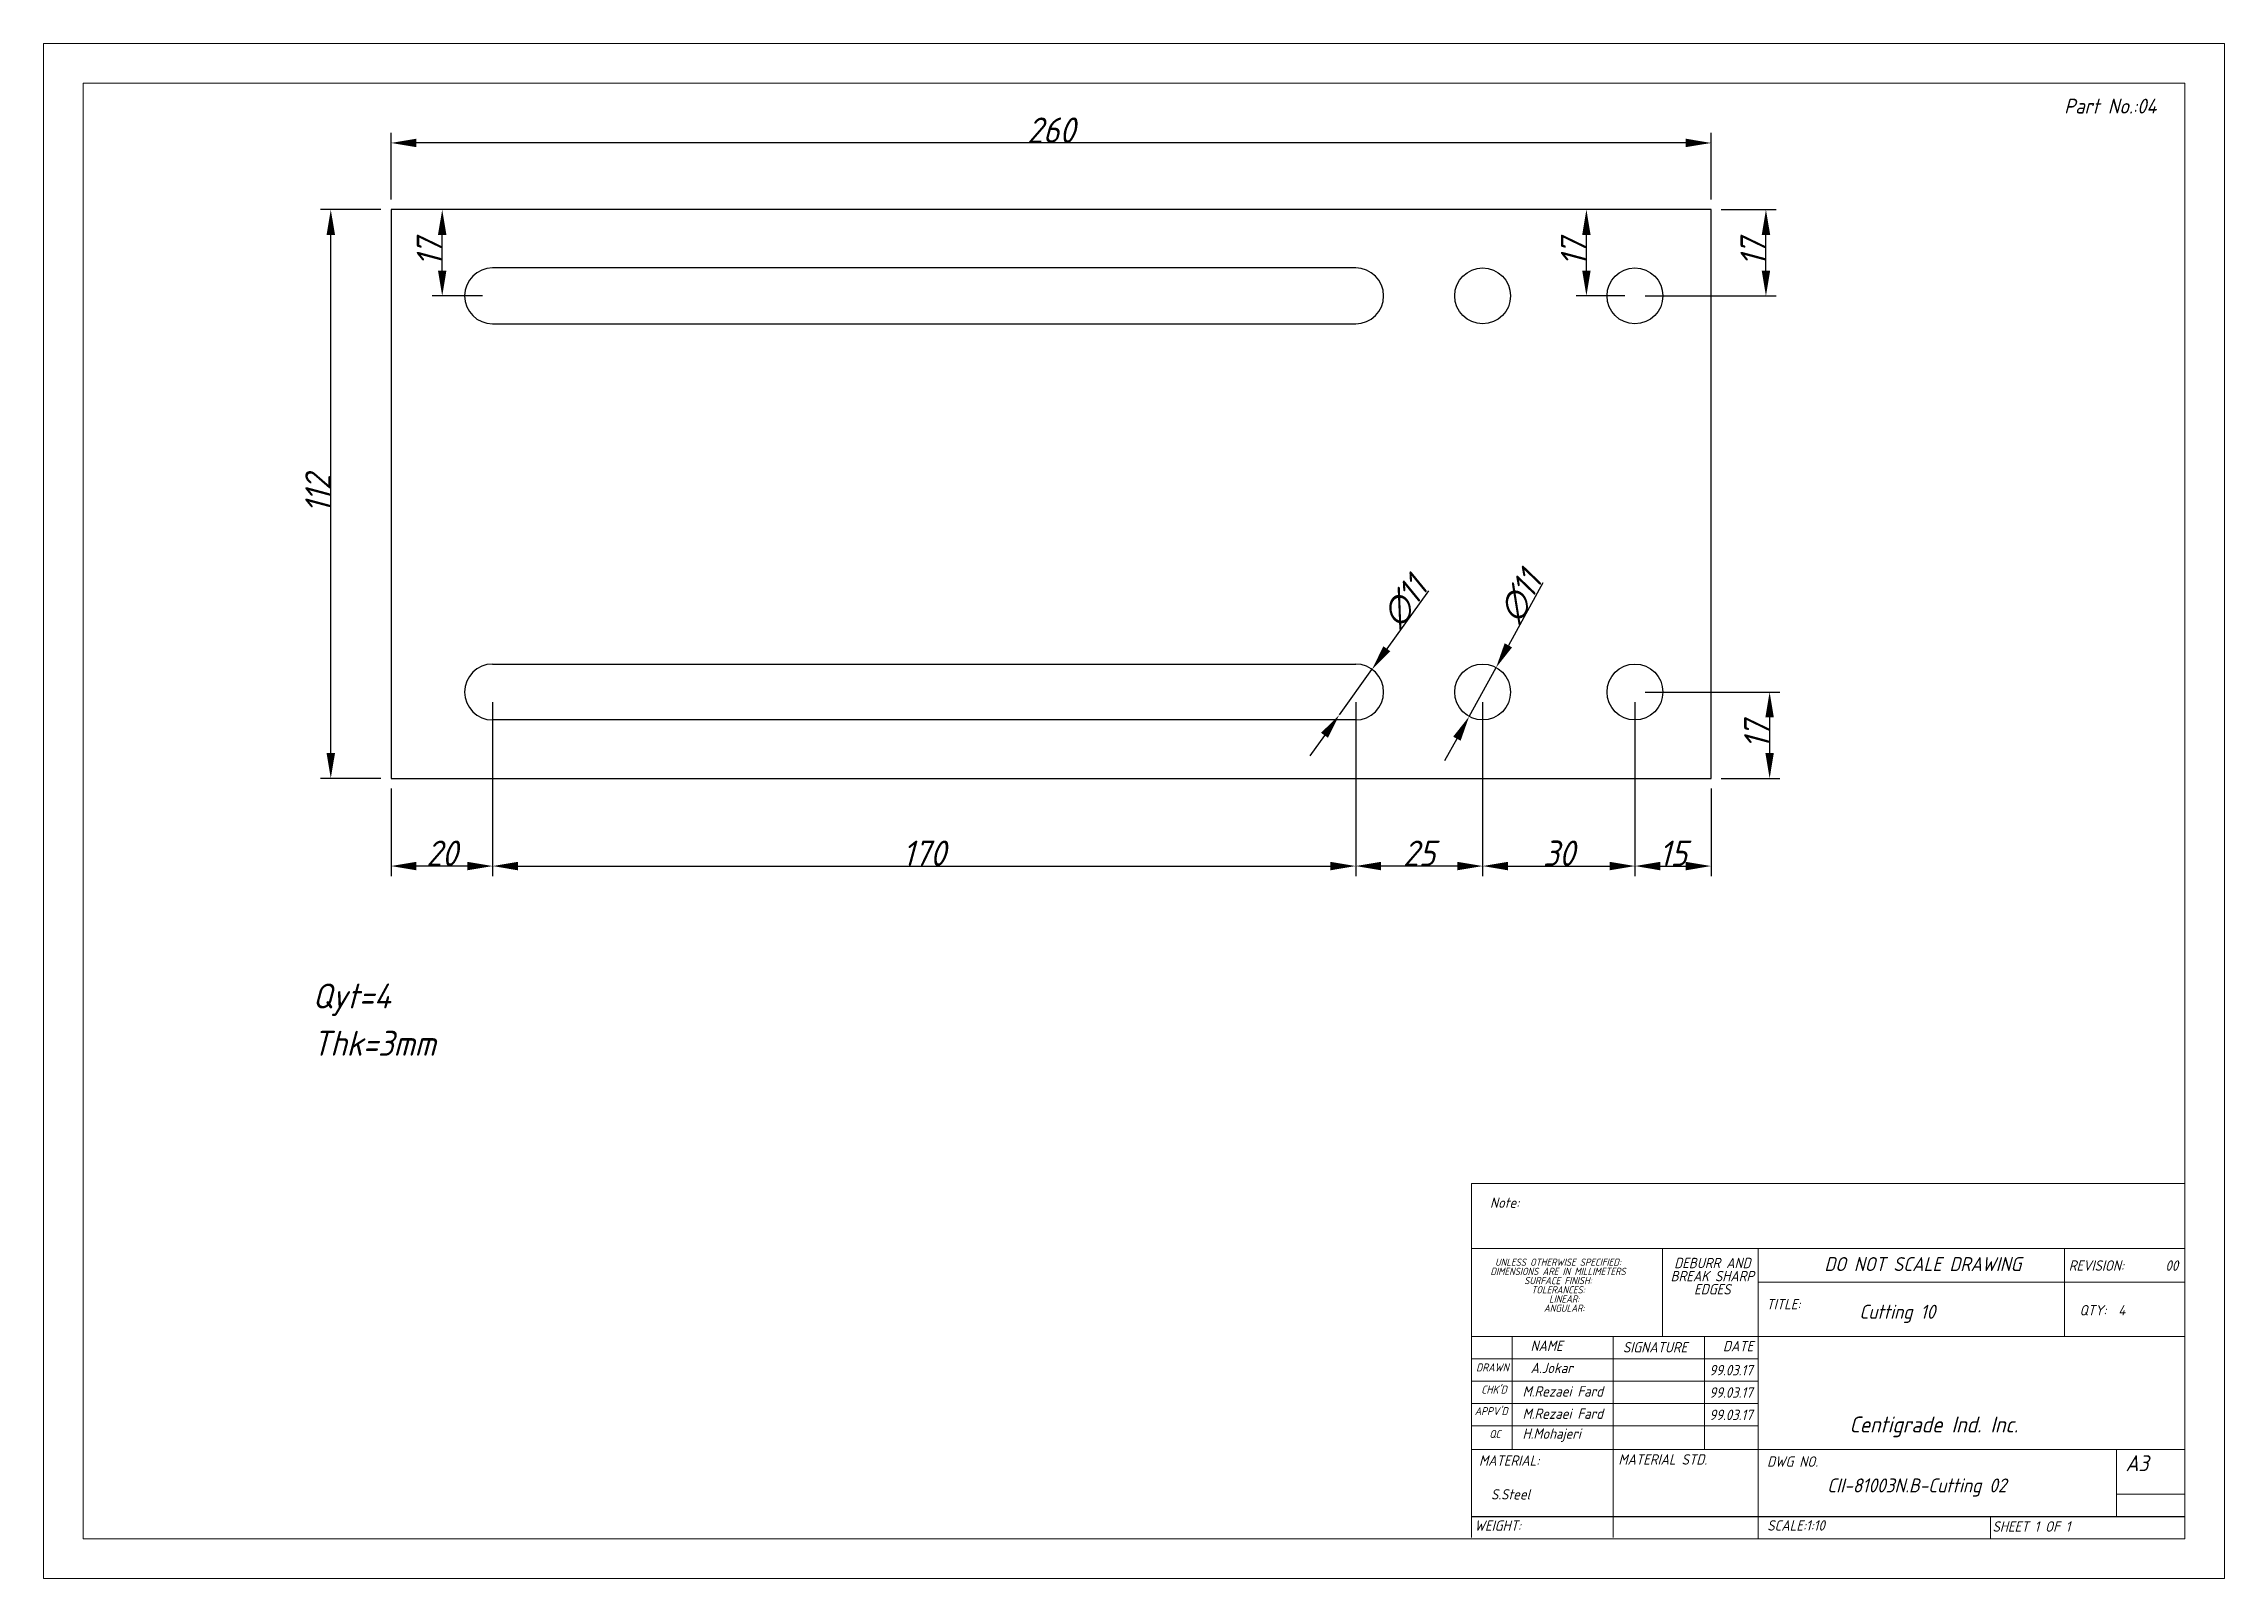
# Model space of a CAD drawing. Header units: millimetres. Extents: x 1283 to 2446, y 530 to 834.
# Drawn here: x 1788.8 to 2218.3, y 532 to 834.3 of the extents above; entities that cross this region are included whole.
import ezdxf

# ---------------------------------------------------------------- set-up
doc = ezdxf.new("R2010")
doc.units = ezdxf.units.MM
doc.header["$LTSCALE"] = 0.25
doc.linetypes.add('SLD-Solid', pattern=[0])
doc.styles.add('GENISO', font='geniso.shx', dxfattribs={"oblique": 15})
doc.dimstyles.new('Scale', dxfattribs={"dimscale": 2, "dimtxt": 2.5, "dimasz": 2.5, "dimexe": 1, "dimexo": 1, "dimgap": 0.01, "dimtad": 1, "dimdec": 0, "dimzin": 0, "dimtxsty": 'GENISO', "dimcen": 2.5, "dimclrd": 1, "dimclre": 1, "dimclrt": 256, "dimadec": 0, "dimazin": 0, "dimtfac": 1, "dimtdec": 0, "dimtmove": 0, "dimatfit": 3, "dimfxl": 1, "dimtzin": 0, "dimlwd": -1, "dimlwe": -1, "dimarcsym": 0})

msp = doc.modelspace()

# ---------------------------------------------------------------- texts
at = {"style": 'GENISO', "oblique": 15}
for s, height, p in [('Part No.:04', 2.9259, (2186.76, 820.49)), ('Qyt=4', 4.901, (1841.76, 644.27)), ('Thk=3mm', 4.901, (1841.76, 634.96))]:
    msp.add_text(s, height=height, dxfattribs=at).set_placement(p)
at = {"attachment_point": 5, "style": 'GENISO'}
for s, insert, char_height in [('Note:', (2076.55, 606.02), 2.041), ('DIMENSIONS ARE IN MILLIMETERS', (2087.07, 592.49), 1.4284), ('UNLESS OTHERWISE SPECIFIED:', (2087.07, 594.3), 1.4284), ('DEBURR AND', (2117.46, 594.14), 2.041), ('DO NOT SCALE DRAWING', (2158.92, 593.93), 2.747), ('REVISION:       00', (2198.44, 593.64), 2.0406), ('SURFACE FINISH:', (2087.07, 590.68), 1.4284), ('TOLERANCES:', (2087.07, 588.87), 1.4284), ('BREAK SHARP', (2117.46, 591.56), 2.0406), ('EDGES', (2117.46, 588.97), 2.041), ('ANGULAR:', (2088.29, 585.24), 1.428), ('LINEAR:', (2088.29, 587.06), 1.428), ('TITLE:', (2131.47, 586.05), 2.041), ('Cutting 10', (2153.89, 584.13), 2.747), ('QTY:  4', (2194.28, 584.84), 2.041), ('NAME', (2084.82, 577.84), 2.041), ('SIGNATURE', (2106.19, 577.55), 2.041), ('DATE', (2122.55, 577.78), 2.041), ('DRAWN', (2074.15, 573.58), 1.57), ('A.Jokar', (2085.82, 573.47), 2.041), ('99.03.17', (2121.13, 573.04), 2.041), ("CHK'D", (2074.46, 569.21), 1.57), ('M.Rezaei Fard', (2088.01, 568.86), 2.0406), ('99.03.17', (2121.13, 568.64), 2.041), ("APPV'D", (2073.9, 564.97), 1.57), ('M.Rezaei Fard', (2088.01, 564.47), 2.0406), ('99.03.17', (2121.13, 564.24), 2.041), ('Centigrade Ind. Inc.', (2161.07, 561.87), 3.1394), ('QC', (2074.65, 560.47), 1.57), ('H.Mohajeri', (2085.82, 560.24), 2.041), ('MATERIAL:', (2077.44, 555.23), 2.041), ('MATERIAL STD.', (2107.69, 555.46), 2.0406), ('DWG NO.', (2133.26, 555.04), 2.041), ('A3', (2201.11, 554.71), 3.139), ('CII-81003N.B-Cutting 02', (2157.72, 549.93), 2.747), ('S.Steel', (2077.73, 548.59), 2.041), ('WEIGHT:', (2075.2, 542.42), 2.041), ('SCALE:1:10', (2133.94, 542.46), 2.041), ('SHEET 1 OF 1', (2180.31, 542.25), 2.0406)]:
    msp.add_mtext(s, dxfattribs=dict(at, insert=insert, char_height=char_height))

# ---------------------------------------------------------------- blocks, each defined once
blk = doc.blocks.new('*D21')
at = {"color": 1, "transparency": 16777216}
for p, q in [((1857.22, 803.58), (1857.22, 816.7)), ((2117.22, 803.58), (2117.22, 816.7)), ((2112.22, 814.7), (1862.22, 814.7))]:
    blk.add_line(p, q, dxfattribs=at)
for points in [[(1862.22, 815.54), (1862.22, 813.87), (1857.22, 814.7)], [(2112.22, 815.54), (2112.22, 813.87), (2117.22, 814.7)]]:
    blk.add_solid(points, dxfattribs=at)
at = {"layer": 'Defpoints', "color": 0, "transparency": 16777216}
for p in [(1857.22, 814.7), (1857.22, 801.58), (2117.22, 801.58)]:
    blk.add_point(p, dxfattribs=at)
at = {"transparency": 16777216, "insert": (1987.22, 817.22), "char_height": 5, "attachment_point": 5, "style": 'GENISO'}
blk.add_mtext('260', dxfattribs=at)
blk = doc.blocks.new('*D22')
at = {"color": 1, "transparency": 16777216}
for p, q in [((1855.22, 801.58), (1843.35, 801.58)), ((1845.35, 694.58), (1845.35, 796.58)), ((1855.22, 689.58), (1843.35, 689.58))]:
    blk.add_line(p, q, dxfattribs=at)
for points in [[(1844.52, 796.58), (1846.19, 796.58), (1845.35, 801.58)], [(1844.52, 694.58), (1846.19, 694.58), (1845.35, 689.58)]]:
    blk.add_solid(points, dxfattribs=at)
at = {"layer": 'Defpoints', "color": 0, "transparency": 16777216}
for p in [(1845.35, 801.58), (1857.22, 801.58), (1857.22, 689.58)]:
    blk.add_point(p, dxfattribs=at)
at = {"transparency": 16777216, "insert": (1842.83, 745.58), "char_height": 5, "attachment_point": 5, "rotation": 90, "style": 'GENISO'}
blk.add_mtext('112', dxfattribs=at)
blk = doc.blocks.new('*D23')
at = {"color": 1, "transparency": 16777216}
for p, q in [((1877.22, 704.58), (1877.22, 670.31)), ((1857.22, 687.58), (1857.22, 670.31)), ((1872.22, 672.31), (1862.22, 672.31))]:
    blk.add_line(p, q, dxfattribs=at)
for points in [[(1862.22, 673.14), (1862.22, 671.47), (1857.22, 672.31)], [(1872.22, 673.14), (1872.22, 671.47), (1877.22, 672.31)]]:
    blk.add_solid(points, dxfattribs=at)
at = {"layer": 'Defpoints', "color": 0, "transparency": 16777216}
for p in [(1877.22, 706.58), (1857.22, 689.58), (1857.22, 672.31)]:
    blk.add_point(p, dxfattribs=at)
at = {"transparency": 16777216, "insert": (1867.22, 674.83), "char_height": 5, "attachment_point": 5, "style": 'GENISO'}
blk.add_mtext('20', dxfattribs=at)
blk = doc.blocks.new('*D24')
at = {"color": 1, "transparency": 16777216}
for p, q in [((1877.22, 704.58), (1877.22, 670.31)), ((2047.22, 704.58), (2047.22, 670.31)), ((1882.22, 672.31), (2042.22, 672.31))]:
    blk.add_line(p, q, dxfattribs=at)
for points in [[(1882.22, 673.14), (1882.22, 671.47), (1877.22, 672.31)], [(2042.22, 673.14), (2042.22, 671.47), (2047.22, 672.31)]]:
    blk.add_solid(points, dxfattribs=at)
at = {"layer": 'Defpoints', "color": 0, "transparency": 16777216}
for p in [(1877.22, 706.58), (2047.22, 706.58), (2047.22, 672.31)]:
    blk.add_point(p, dxfattribs=at)
at = {"transparency": 16777216, "insert": (1962.22, 674.83), "char_height": 5, "attachment_point": 5, "style": 'GENISO'}
blk.add_mtext('170', dxfattribs=at)
blk = doc.blocks.new('*D25')
at = {"color": 1, "transparency": 16777216}
for p, q in [((1875.22, 801.58), (1865.3, 801.58)), ((1867.3, 789.58), (1867.3, 796.58)), ((1875.22, 784.58), (1865.3, 784.58))]:
    blk.add_line(p, q, dxfattribs=at)
for points in [[(1866.46, 796.58), (1868.13, 796.58), (1867.3, 801.58)], [(1866.46, 789.58), (1868.13, 789.58), (1867.3, 784.58)]]:
    blk.add_solid(points, dxfattribs=at)
at = {"layer": 'Defpoints', "color": 0, "transparency": 16777216}
for p in [(1867.3, 801.58), (1877.22, 801.58), (1877.22, 784.58)]:
    blk.add_point(p, dxfattribs=at)
at = {"transparency": 16777216, "insert": (1864.78, 793.08), "char_height": 5, "attachment_point": 5, "rotation": 90, "style": 'GENISO'}
blk.add_mtext('17', dxfattribs=at)
blk = doc.blocks.new('*D26')
at = {"color": 1, "transparency": 16777216}
for p, q in [((2047.22, 704.58), (2047.22, 670.31)), ((2072.22, 704.58), (2072.22, 670.31)), ((2067.22, 672.31), (2052.22, 672.31))]:
    blk.add_line(p, q, dxfattribs=at)
for points in [[(2052.22, 673.14), (2052.22, 671.47), (2047.22, 672.31)], [(2067.22, 673.14), (2067.22, 671.47), (2072.22, 672.31)]]:
    blk.add_solid(points, dxfattribs=at)
at = {"layer": 'Defpoints', "color": 0, "transparency": 16777216}
for p in [(2047.22, 706.58), (2072.22, 706.58), (2047.22, 672.31)]:
    blk.add_point(p, dxfattribs=at)
at = {"transparency": 16777216, "insert": (2059.72, 674.83), "char_height": 5, "attachment_point": 5, "style": 'GENISO'}
blk.add_mtext('25', dxfattribs=at)
blk = doc.blocks.new('*D27')
at = {"color": 1, "transparency": 16777216}
for p, q in [((2072.22, 704.58), (2072.22, 670.31)), ((2102.22, 704.58), (2102.22, 670.31)), ((2077.22, 672.31), (2097.22, 672.31))]:
    blk.add_line(p, q, dxfattribs=at)
for points in [[(2077.22, 673.14), (2077.22, 671.47), (2072.22, 672.31)], [(2097.22, 673.14), (2097.22, 671.47), (2102.22, 672.31)]]:
    blk.add_solid(points, dxfattribs=at)
at = {"layer": 'Defpoints', "color": 0, "transparency": 16777216}
for p in [(2072.22, 706.58), (2102.22, 706.58), (2102.22, 672.31)]:
    blk.add_point(p, dxfattribs=at)
at = {"transparency": 16777216, "insert": (2087.22, 674.83), "char_height": 5, "attachment_point": 5, "style": 'GENISO'}
blk.add_mtext('30', dxfattribs=at)
blk = doc.blocks.new('*D28')
at = {"color": 1, "transparency": 16777216}
for p, q in [((2102.22, 704.58), (2102.22, 670.31)), ((2117.22, 687.58), (2117.22, 670.31)), ((2107.22, 672.31), (2112.22, 672.31))]:
    blk.add_line(p, q, dxfattribs=at)
for points in [[(2107.22, 673.14), (2107.22, 671.47), (2102.22, 672.31)], [(2112.22, 673.14), (2112.22, 671.47), (2117.22, 672.31)]]:
    blk.add_solid(points, dxfattribs=at)
at = {"layer": 'Defpoints', "color": 0, "transparency": 16777216}
for p in [(2102.22, 706.58), (2117.22, 689.58), (2117.22, 672.31)]:
    blk.add_point(p, dxfattribs=at)
at = {"transparency": 16777216, "insert": (2109.72, 674.83), "char_height": 5, "attachment_point": 5, "style": 'GENISO'}
blk.add_mtext('15', dxfattribs=at)
blk = doc.blocks.new('*D29')
at = {"color": 1, "transparency": 16777216}
for p, q in [((2104.22, 706.58), (2130.75, 706.58)), ((2128.75, 701.58), (2128.75, 694.58)), ((2119.22, 689.58), (2130.75, 689.58))]:
    blk.add_line(p, q, dxfattribs=at)
for points in [[(2127.91, 701.58), (2129.58, 701.58), (2128.75, 706.58)], [(2127.91, 694.58), (2129.58, 694.58), (2128.75, 689.58)]]:
    blk.add_solid(points, dxfattribs=at)
at = {"layer": 'Defpoints', "color": 0, "transparency": 16777216}
for p in [(2102.22, 706.58), (2117.22, 689.58), (2128.75, 689.58)]:
    blk.add_point(p, dxfattribs=at)
at = {"transparency": 16777216, "insert": (2126.23, 698.08), "char_height": 5, "attachment_point": 5, "rotation": 90, "style": 'GENISO'}
blk.add_mtext('17', dxfattribs=at)
blk = doc.blocks.new('*D30')
at = {"color": 1, "transparency": 16777216}
for p, q in [((2084.07, 728.07), (2077.29, 715.77)), ((2069.56, 701.76), (2074.87, 711.39)), ((2067.15, 697.38), (2064.73, 693.01))]:
    blk.add_line(p, q, dxfattribs=at)
for points in [[(2076.56, 716.18), (2078.02, 715.37), (2074.87, 711.39)], [(2066.42, 697.79), (2067.88, 696.98), (2069.56, 701.76)]]:
    blk.add_solid(points, dxfattribs=at)
at = {"layer": 'Defpoints', "color": 0, "transparency": 16777216}
for p in [(2074.87, 711.39), (2069.56, 701.76)]:
    blk.add_point(p, dxfattribs=at)
at = {"transparency": 16777216, "insert": (2079.68, 725.33), "char_height": 5, "attachment_point": 5, "rotation": 61.1279, "style": 'GENISO'}
blk.add_mtext('∅11', dxfattribs=at)
blk = doc.blocks.new('*D32')
at = {"color": 1, "transparency": 16777216}
for p, q in [((2061.54, 726.51), (2053.35, 715.1)), ((2044, 702.11), (2050.43, 711.04)), ((2041.09, 698.05), (2038.17, 693.99))]:
    blk.add_line(p, q, dxfattribs=at)
for points in [[(2052.67, 715.59), (2054.02, 714.62), (2050.43, 711.04)], [(2040.41, 698.54), (2041.76, 697.57), (2044, 702.11)]]:
    blk.add_solid(points, dxfattribs=at)
at = {"layer": 'Defpoints', "color": 0, "transparency": 16777216}
for p in [(2050.43, 711.04), (2044, 702.11)]:
    blk.add_point(p, dxfattribs=at)
at = {"transparency": 16777216, "insert": (2056.86, 724.31), "char_height": 5, "attachment_point": 5, "rotation": 54.2818, "style": 'GENISO'}
blk.add_mtext('∅11', dxfattribs=at)
blk = doc.blocks.new('*D33')
at = {"color": 1, "transparency": 16777216}
for p, q in [((2119.22, 801.58), (2130.02, 801.58)), ((2128.02, 789.58), (2128.02, 796.58)), ((2104.22, 784.58), (2130.02, 784.58))]:
    blk.add_line(p, q, dxfattribs=at)
for points in [[(2127.19, 796.58), (2128.86, 796.58), (2128.02, 801.58)], [(2127.19, 789.58), (2128.86, 789.58), (2128.02, 784.58)]]:
    blk.add_solid(points, dxfattribs=at)
at = {"layer": 'Defpoints', "color": 0, "transparency": 16777216}
for p in [(2117.22, 801.58), (2128.02, 801.58), (2102.22, 784.58)]:
    blk.add_point(p, dxfattribs=at)
at = {"transparency": 16777216, "insert": (2125.5, 793.08), "char_height": 5, "attachment_point": 5, "rotation": 90, "style": 'GENISO'}
blk.add_mtext('17', dxfattribs=at)
blk = doc.blocks.new('*D34')
at = {"color": 1, "transparency": 16777216}
for p, q in [((2100.22, 801.58), (2090.66, 801.58)), ((2092.66, 789.58), (2092.66, 796.58)), ((2100.22, 784.58), (2090.66, 784.58))]:
    blk.add_line(p, q, dxfattribs=at)
for points in [[(2091.83, 796.58), (2093.49, 796.58), (2092.66, 801.58)], [(2091.83, 789.58), (2093.49, 789.58), (2092.66, 784.58)]]:
    blk.add_solid(points, dxfattribs=at)
at = {"layer": 'Defpoints', "color": 0, "transparency": 16777216}
for p in [(2092.66, 801.58), (2102.22, 801.58), (2102.22, 784.58)]:
    blk.add_point(p, dxfattribs=at)
at = {"transparency": 16777216, "insert": (2090.14, 793.08), "char_height": 5, "attachment_point": 5, "rotation": 90, "style": 'GENISO'}
blk.add_mtext('17', dxfattribs=at)

# ---------------------------------------------------------------- dimensions: what is measured, and where the dimension line sits
for base, p1, p2, picture, middle in [((1857.22, 814.7), (2117.22, 801.58), (1857.22, 801.58), '*D21', (1987.22, 817.22)), ((1857.22, 672.31), (1877.22, 706.58), (1857.22, 689.58), '*D23', (1867.22, 674.83)), ((2047.22, 672.31), (1877.22, 706.58), (2047.22, 706.58), '*D24', (1962.22, 674.83)), ((2047.22, 672.31), (2072.22, 706.58), (2047.22, 706.58), '*D26', (2059.72, 674.83)), ((2102.22, 672.31), (2072.22, 706.58), (2102.22, 706.58), '*D27', (2087.22, 674.83)), ((2117.22, 672.31), (2102.22, 706.58), (2117.22, 689.58), '*D28', (2109.72, 674.83))]:
    dim = msp.add_linear_dim(base=base, p1=p1, p2=p2, dimstyle='Scale')
    dim.commit()
    dim.dimension.update_dxf_attribs({"geometry": picture, "text_midpoint": middle})
for base, p1, p2, picture, middle in [((1845.35, 801.58), (1857.22, 689.58), (1857.22, 801.58), '*D22', (1842.83, 745.58)), ((1867.3, 801.58), (1877.22, 784.58), (1877.22, 801.58), '*D25', (1864.78, 793.08)), ((2092.66, 801.58), (2102.22, 784.58), (2102.22, 801.58), '*D34', (2090.14, 793.08)), ((2128.02, 801.58), (2102.22, 784.58), (2117.22, 801.58), '*D33', (2125.5, 793.08)), ((2128.75, 689.58), (2102.22, 706.58), (2117.22, 689.58), '*D29', (2126.23, 698.08))]:
    dim = msp.add_linear_dim(base=base, p1=p1, p2=p2, angle=90, dimstyle='Scale')
    dim.commit()
    dim.dimension.update_dxf_attribs({"geometry": picture, "text_midpoint": middle})
for p1, p2, picture, middle in [((2044, 702.11), (2050.43, 711.04), '*D32', (2056.86, 724.31)), ((2069.56, 701.76), (2074.87, 711.39), '*D30', (2079.68, 725.33))]:
    dim = msp.add_diameter_dim_2p(p1=p1, p2=p2, dimstyle='Scale')
    dim.commit()
    dim.dimension.update_dxf_attribs({"geometry": picture, "text_midpoint": middle})

# ---------------------------------------------------------------- linework, layer by layer
for p, q in [((2047.22, 790.08), (1877.22, 790.08)), ((1877.22, 779.08), (2047.22, 779.08)), ((1877.22, 712.08), (2047.22, 712.08)), ((2047.22, 701.08), (1877.22, 701.08)), ((2070, 544.2), (2210.55, 544.2))]:
    msp.add_line(p, q)
at = {"color": 7, "linetype": 'SLD-Solid', "lineweight": 0}
for p, q in [((2070, 609.77), (2210.55, 609.77)), ((2070, 609.77), (2070, 596.99)), ((2070, 596.99), (2210.55, 596.99)), ((2070, 596.99), (2070, 540.06)), ((2107.67, 596.99), (2107.67, 579.65)), ((2126.51, 596.99), (2126.51, 539.8)), ((2186.84, 579.65), (2186.84, 596.99)), ((2210.55, 590.39), (2126.51, 590.39)), ((2210.55, 579.65), (2070, 579.65)), ((2078.07, 579.65), (2078.07, 557.4)), ((2097.94, 579.65), (2097.94, 540.06)), ((2115.95, 579.65), (2115.95, 557.4)), ((2126.51, 540.06), (2126.51, 579.65)), ((2126.51, 575.25), (2070, 575.25)), ((2126.51, 570.85), (2070, 570.85)), ((2126.51, 566.45), (2070, 566.45)), ((2126.51, 562.05), (2070, 562.05)), ((2080.76, 557.4), (2070, 557.4)), ((2080.76, 557.4), (2210.55, 557.4)), ((2197.1, 544.2), (2197.1, 557.4)), ((2210.55, 548.6), (2197.1, 548.6)), ((2172.26, 539.8), (2172.26, 544.2))]:
    msp.add_line(p, q, dxfattribs=at)
for points in [[(1788.79, 834.26), (2218.32, 834.26), (2218.32, 532.04), (1788.79, 532.04)], [(1796.55, 826.5), (2210.55, 826.5), (2210.55, 539.8), (1796.55, 539.8)]]:
    msp.add_lwpolyline(points, close=True, dxfattribs=at)
msp.add_lwpolyline([(1857.22, 801.58), (1857.22, 689.58), (2117.22, 689.58), (2117.22, 801.58)], close=True)
for centre in [(2072.22, 784.58), (2102.22, 784.58), (2072.22, 706.58), (2102.22, 706.58)]:
    msp.add_circle(centre, 5.5)
for centre, start, end in [((1877.22, 784.58), 90, 270), ((2047.22, 784.58), 270, 90), ((1877.22, 706.58), 90, 270), ((2047.22, 706.58), 270, 90)]:
    msp.add_arc(centre, 5.5, start, end)

msp.set_redraw_order([(e.dxf.handle, doc.entitydb.next_handle()) for e in msp.query("TEXT MTEXT ATTDEF DIMENSION ARC_DIMENSION")])  # texts and dimensions are drawn at this point

doc.saveas('drawing.dxf')
